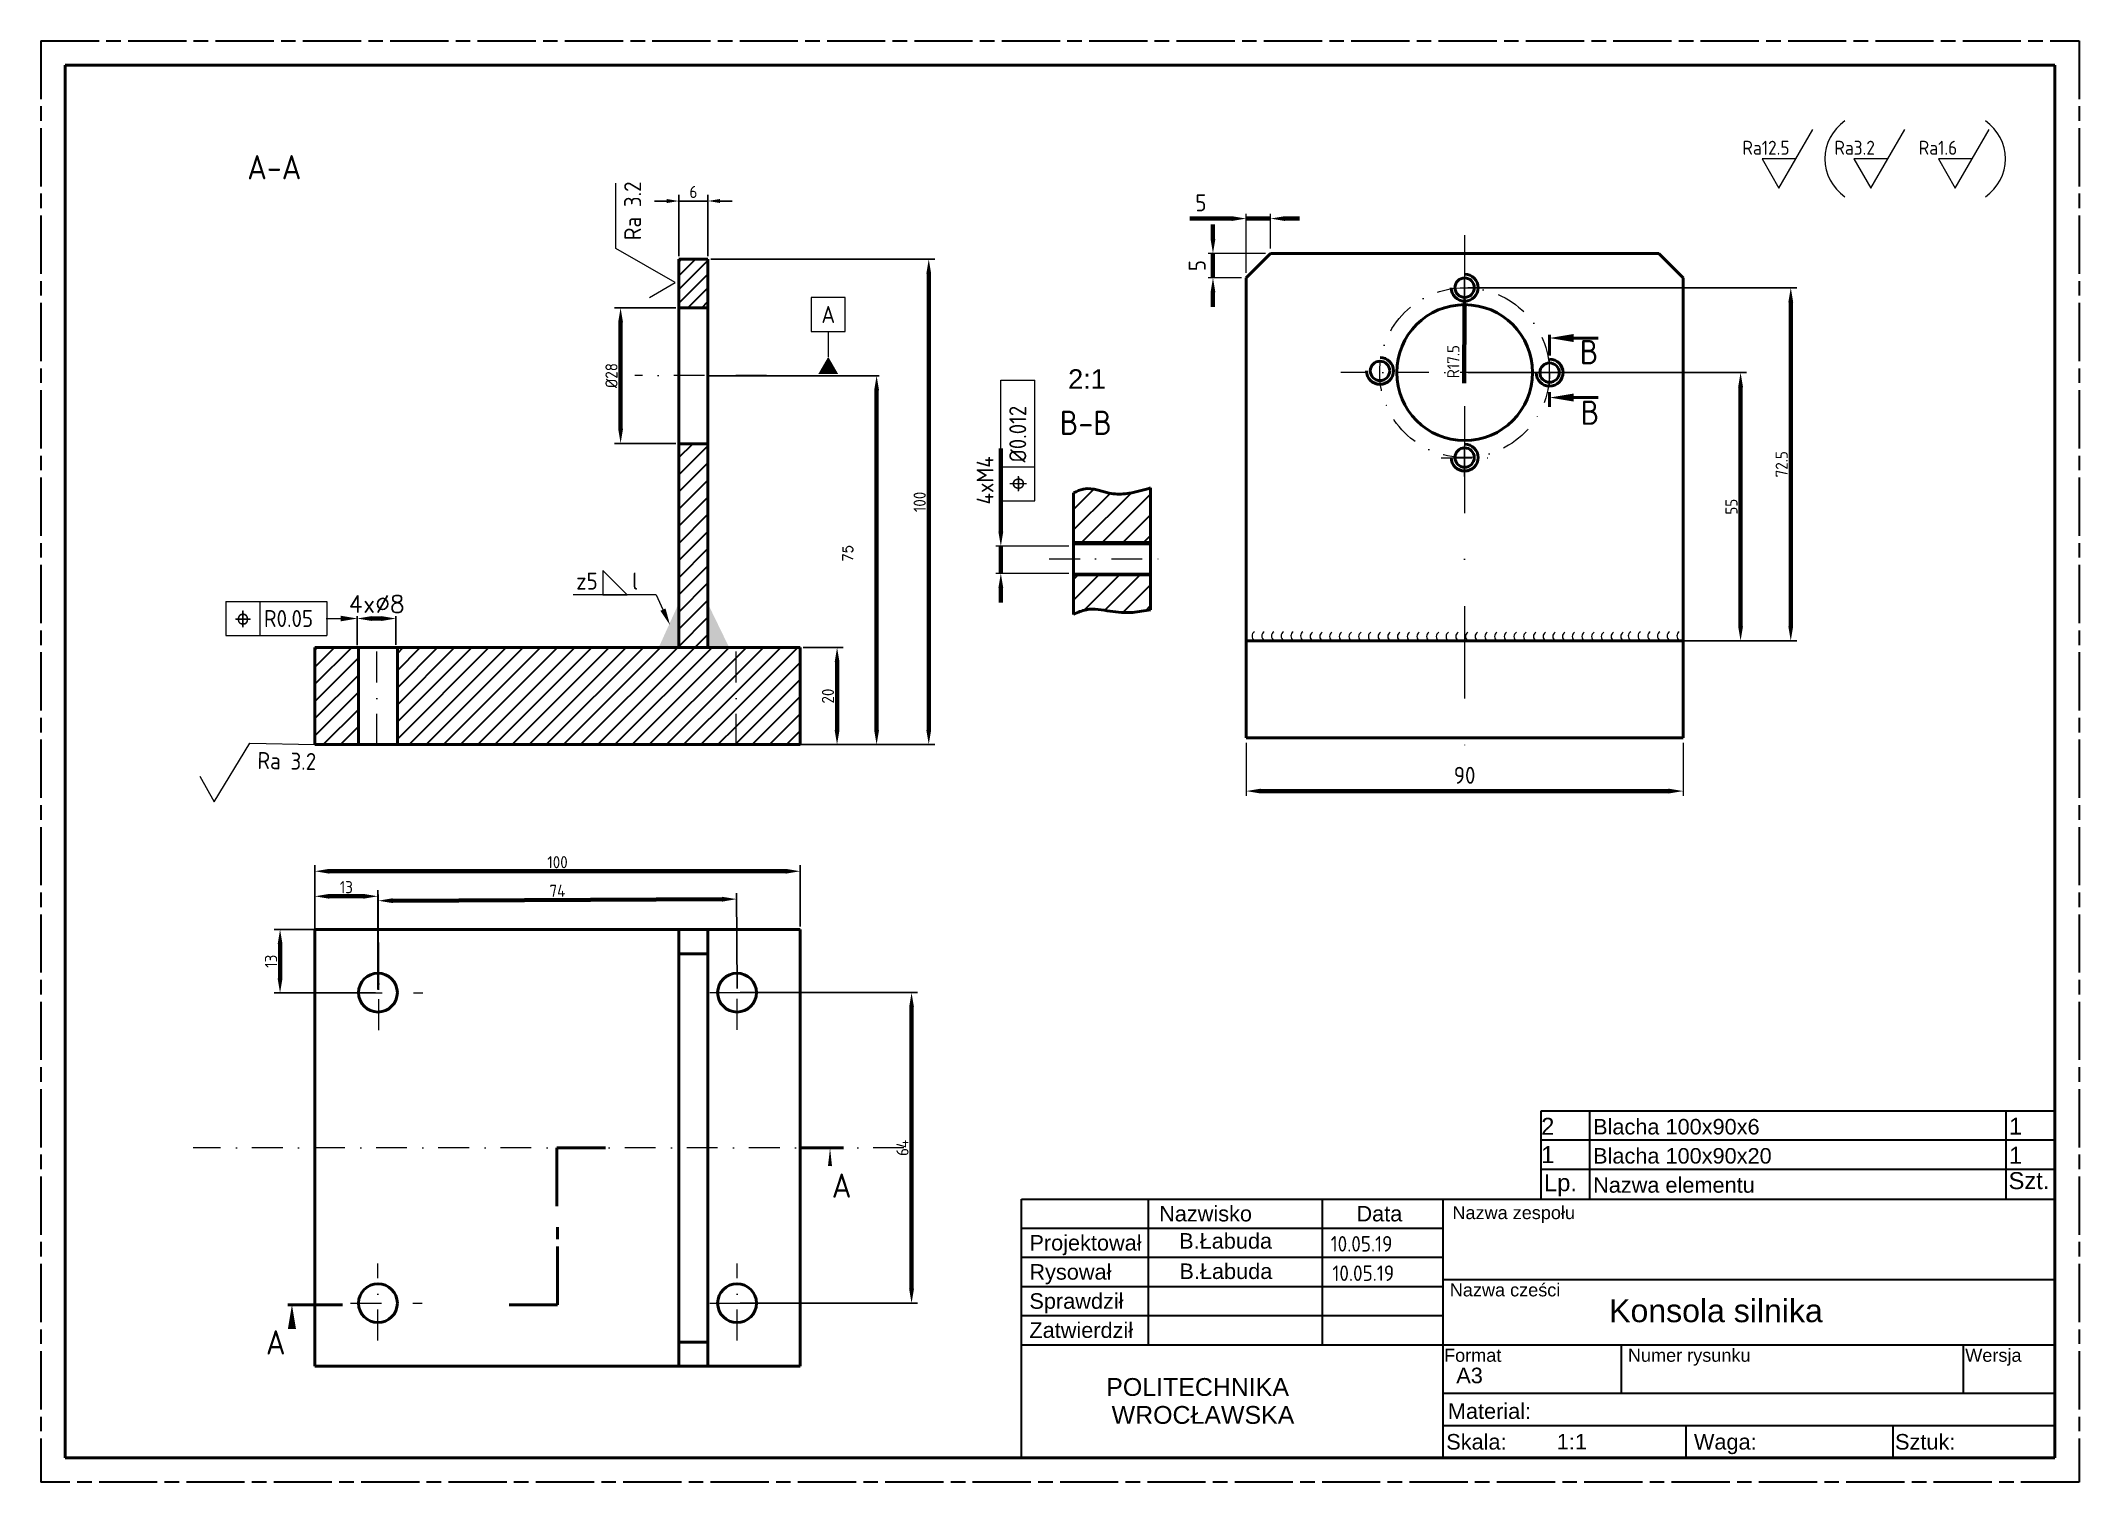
# Model space of a CAD drawing. Header units: millimetres. Extents: x 98 to 4367, y -12 to 2058.
# Drawn here: x 2653 to 3073, y 370.2 to 667.2 of the extents above; entities that cross this region are included whole.
import ezdxf
from ezdxf.enums import TextEntityAlignment as Align

# ---------------------------------------------------------------- set-up
doc = ezdxf.new("R2010")
doc.units = ezdxf.units.MM
for name, pattern in [('AM_ISO08W050', [18, 12, -1.5, 3, -1.5]), ('AUSGEZOGEN', [0]), ('KRESKAKROPKA2', [12.7, 6.35, -3.175, 0, -3.175])]:
    doc.linetypes.add(name, pattern=pattern)
doc.layers.get('0').update_dxf_attribs({"lineweight": 50})
doc.layers.get('Defpoints').update_dxf_attribs({"lineweight": 30})
for name, color, linetype, lineweight in [('AM_10', 7, 'AM_ISO08W050', 30), ('AM_5', 7, 'Continuous', 15), ('AM_8', 7, 'Continuous', 30), ('C', 7, 'Continuous', 30), ('Default', 7, 'Continuous', 30), ('L2STAR', 7, 'AUSGEZOGEN', 20), ('L5STAR', 7, 'AUSGEZOGEN', 50), ('oś', 7, 'KRESKAKROPKA2', 13)]:
    doc.layers.add(name, color=color, linetype=linetype, lineweight=lineweight)
doc.layers.add('niewidoczna', color=7, linetype='AM_ISO08W050', lineweight=30, plot=False)
doc.styles.add('ACISOGDT', font='amgdt.shx')
doc.styles.add('Annotative', font='arial.ttf')
doc.styles.add('opis', font='arial.ttf', dxfattribs={"height": 2.5})
doc.styles.add('SEACAD_arial_ttf', font='arial.ttf')
doc.styles.add('SEACAD_arial_ttfB', font='arial.ttf')
doc.styles.add('SIMPLEX8', font='SIMPLEX8.shx')
doc.styles.get("Standard").update_dxf_attribs({"font": 'geniso.shx'})
doc.dimstyles.new('AM_ISO$0', dxfattribs={"dimtxt": 3.5, "dimasz": 3.5, "dimexe": 1, "dimexo": 1, "dimgap": 1.5, "dimtad": 1, "dimdsep": 46, "dimtxsty": 'Standard', "dimcen": 0, "dimclrd": 256, "dimclre": 256, "dimclrt": 7, "dimadec": 0, "dimazin": 2, "dimtp": 0.1, "dimtm": 0.1, "dimtfac": 0.71, "dimtdec": 3, "dimtmove": 0, "dimatfit": 3, "dimfxl": 1, "dimlwd": -1, "dimlwe": -1, "dimarcsym": 1})
doc.dimstyles.new('ISO-25$0', dxfattribs={"dimtxt": 2.5, "dimasz": 2.5, "dimexe": 1.25, "dimexo": 0.625, "dimtad": 1, "dimtxsty": 'Standard', "dimcen": 2.5, "dimadec": 0, "dimazin": 0, "dimtfac": 1, "dimtmove": 0, "dimatfit": 3, "dimfxl": 1, "dimarcsym": 0})
doc.dimstyles.new('ISO-25$4', dxfattribs={"dimtxt": 2.5, "dimasz": 2.5, "dimexe": 1.25, "dimexo": 0.625, "dimtad": 1, "dimtxsty": 'Standard', "dimcen": 2.5, "dimadec": 0, "dimazin": 0, "dimtfac": 1, "dimtmove": 0, "dimatfit": 3, "dimfxl": 1, "dimarcsym": 0})
doc.dimstyles.new('STANDARD$0', dxfattribs={"dimtxt": 0.18, "dimasz": 0.18, "dimexe": 0.18, "dimexo": 0.0625, "dimgap": 0.09, "dimtad": 0, "dimtih": 1, "dimtoh": 1, "dimzin": 0, "dimdsep": 46, "dimtxsty": 'SIMPLEX8', "dimcen": 0.09, "dimadec": 0, "dimazin": 0, "dimtfac": 1, "dimtofl": 0, "dimtmove": 2, "dimatfit": 3, "dimfxl": 1, "dimtolj": 1, "dimtzin": 0, "dimarcsym": 0})
pattern_1 = [(45, (1388.9144, 3064.1748), (-1.767767, 1.767767), [])]

msp = doc.modelspace()

# ---------------------------------------------------------------- texts
at = {"lineweight": 30, "char_height": 2.8875, "attachment_point": 1}
for s, insert in [('Ra12.5', (3003.638, 646.563)), ('Ra3.2', (3022.59, 646.563)), ('Ra1.6', (3039.97, 646.563))]:
    msp.add_mtext_dynamic_manual_height_columns(s, width=10.77141, gutter_width=12.5, heights=[0], dxfattribs=dict(at, insert=insert))
at = {"char_height": 3.2004, "width": 23.60693, "attachment_point": 1, "style": 'SEACAD_arial_ttfB'}
for s, insert in [('B.Łabuda', (2887.575, 421.493)), ('B.Łabuda', (2887.623, 415.239)), ('1:1', (2965.38, 380.116))]:
    msp.add_mtext(s, dxfattribs=dict(at, insert=insert))
at = {"layer": 'AM_10', "color": 7, "lineweight": 50, "char_height": 5, "attachment_point": 5}
for s, insert in [('A-A', (2701.144, 641.11)), ('B', (2972.036, 603.011)), ('B', (2972.23, 590.537)), ('B-B', (2868.342, 588.448)), ('A', (2818.034, 431.282, 0)), ('A', (2701.436, 398.977))]:
    msp.add_mtext(s, dxfattribs=dict(at, insert=insert))
at = {"layer": 'AM_5', "color": 2, "insert": (2854.325, 580.282), "char_height": 3.5, "attachment_point": 4, "rotation": 90}
msp.add_mtext('%%C0.012', dxfattribs=at)
at = {"layer": 'AM_5', "color": 2, "insert": (2854.325, 575.907), "char_height": 3.5, "attachment_point": 5, "rotation": 90, "style": 'ACISOGDT'}
msp.add_mtext('j', dxfattribs=at)
at = {"layer": 'AM_5', "color": 2, "insert": (2694.673, 548.122), "char_height": 3.5, "attachment_point": 5, "style": 'ACISOGDT'}
msp.add_mtext('j', dxfattribs=at)
at = {"layer": 'AM_5', "color": 2, "insert": (2699.009, 548.122), "char_height": 3.5, "attachment_point": 4}
msp.add_mtext('R0.05', dxfattribs=at)
at = {"layer": 'AM_5', "attachment_point": 1}
for s, width, insert, char_height in [('{\\C0;10.05.19}', 35.79879, (2918.786, 420.886), 3.2004), ('{\\C0;10.05.19}', 35.79879, (2919.142, 414.834), 3.2004), ('{\\fArial|b0|i0|c238|p34;\\C0;Konsola silnika}', 69.20674, (2976.164, 407.865), 4.725)]:
    msp.add_mtext_dynamic_manual_height_columns(s, width=width, gutter_width=12.5, heights=[0], dxfattribs=dict(at, insert=insert, char_height=char_height))
at = {"layer": 'Default', "color": 7, "linetype": 'Continuous'}
for s, height, style, p in [('Nazwisko', 3.2004, 'SEACAD_arial_ttf', (2883.448, 427.105)), ('Data', 3.2004, 'SEACAD_arial_ttf', (2924.103, 427.105)), (' Nazwa zespołu', 2.667, 'SEACAD_arial_ttf', (2942.839, 427.045)), ('Projektował', 3.2004, 'SEACAD_arial_ttf', (2856.72, 421.104)), ('Rysował', 3.2004, 'SEACAD_arial_ttf', (2856.72, 415.103)), ('Sprawdził', 3.2004, 'SEACAD_arial_ttf', (2856.72, 409.103)), ('Nazwa cześci', 2.667, 'SEACAD_arial_ttf', (2943.337, 411.121)), ('Zatwierdził', 3.2004, 'SEACAD_arial_ttf', (2856.72, 403.102)), ('Format', 2.667, 'SEACAD_arial_ttf', (2942.155, 397.653)), ('Numer rysunku', 2.667, 'SEACAD_arial_ttf', (2980.033, 397.653)), ('Wersja', 2.667, 'SEACAD_arial_ttf', (3049.543, 397.653)), ('     POLITECHNIKA                      ', 3.675, 'SEACAD_arial_ttf', (2865.422, 391.627)), ('A3', 3.2004, 'SEACAD_arial_ttfB', (2944.676, 393.767)), ('Material:', 3.2004, 'SEACAD_arial_ttf', (2942.938, 386.423)), ('             WROCŁAWSKA', 3.675, 'SEACAD_arial_ttf', (2855.12, 385.874)), ('Skala:', 3.2004, 'SEACAD_arial_ttf', (2942.605, 380.099)), ('Waga:', 3.2004, 'SEACAD_arial_ttf', (2993.635, 380.099)), ('Sztuk:', 3.2004, 'SEACAD_arial_ttf', (3035.078, 380.099))]:
    msp.add_text(s, height=height, dxfattribs=dict(at, style=style)).set_placement(p, align=Align.TOP_LEFT)
at = {"layer": 'Default', "attachment_point": 1}
for s, insert, char_height, width, style in [('{\\H1.4x;2}', (2962.159, 445.25), 2.5, 8.72614, 'Annotative'), ('{\\H1.4x;1}', (3058.554, 445.276), 2.5, 8.72614, 'Annotative'), ('Blacha 100x90x6', (2972.869, 445.016), 3.2004, 65.74485, 'SEACAD_arial_ttfB'), ('{\\H1.4x;1}', (2962.159, 439.416), 2.5, 8.72614, 'Annotative'), ('Blacha 100x90x20', (2972.869, 439.016), 3.2004, 81.24003, 'SEACAD_arial_ttfB'), ('{\\H1.4x;1}', (3058.554, 439.276), 2.5, 8.72614, 'Annotative'), ('{\\H1.4x;Lp.}', (2962.745, 433.633), 2.5, 8.72614, 'Annotative'), ('Nazwa elementu', (2972.869, 433.016), 3.2004, 47.85977, 'SEACAD_arial_ttfB'), ('{\\H1.4x;Szt.}', (3058.462, 434.059), 2.5, 8.72614, 'Annotative')]:
    msp.add_mtext(s, dxfattribs=dict(at, insert=insert, char_height=char_height, width=width, style=style))
at = {"layer": 'oś', "insert": (2864.699, 599.477), "char_height": 4, "attachment_point": 1, "style": 'opis'}
msp.add_mtext_dynamic_manual_height_columns('2:1', width=8.97412, gutter_width=12.5, heights=[0], dxfattribs=at)

# ---------------------------------------------------------------- blocks, each defined once
blk = doc.blocks.new('*D890')
at = {"layer": 'AM_5', "linetype": 'ByBlock', "transparency": 16777216}
for p, q in [((2901.39, 522.53), (2901.39, 511.57)), ((2991.39, 522.53), (2991.39, 511.57))]:
    blk.add_line(p, q, dxfattribs=at)
at = {"layer": 'AM_5', "linetype": 'ByBlock', "lineweight": 140, "transparency": 16777216}
blk.add_line((2904.39, 512.57), (2988.39, 512.57), dxfattribs=at)
at = {"layer": 'AM_5', "transparency": 16777216}
for points in [[(2904.39, 513.07), (2904.39, 512.07), (2901.39, 512.57)], [(2988.39, 513.07), (2988.39, 512.07), (2991.39, 512.57)]]:
    blk.add_solid(points, dxfattribs=at)
at = {"layer": 'Defpoints', "color": 0, "transparency": 16777216}
for p in [(2901.39, 523.53), (2991.39, 523.53), (2991.39, 512.57)]:
    blk.add_point(p, dxfattribs=at)
at = {"layer": 'AM_5', "color": 7, "transparency": 16777216, "insert": (2946.39, 515.82), "char_height": 3.5, "attachment_point": 5}
blk.add_mtext('90', dxfattribs=at)
blk = doc.blocks.new('*D891')
at = {"layer": 'AM_5', "linetype": 'ByBlock', "lineweight": 140, "transparency": 16777216}
for p, q in [((2894.54, 626.34), (2894.54, 629.34)), ((2894.54, 623.34), (2894.54, 618.34)), ((2894.54, 615.34), (2894.54, 612.34))]:
    blk.add_line(p, q, dxfattribs=at)
at = {"layer": 'AM_5', "linetype": 'ByBlock', "transparency": 16777216}
for p, q in [((2905.39, 623.34), (2893.54, 623.34)), ((2900.39, 618.34), (2893.54, 618.34))]:
    blk.add_line(p, q, dxfattribs=at)
at = {"layer": 'AM_5', "transparency": 16777216}
for points in [[(2894.04, 626.34), (2895.04, 626.34), (2894.54, 623.34)], [(2894.04, 615.34), (2895.04, 615.34), (2894.54, 618.34)]]:
    blk.add_solid(points, dxfattribs=at)
at = {"layer": 'Defpoints', "color": 0, "transparency": 16777216}
for p in [(2906.39, 623.34), (2894.54, 618.34), (2901.39, 618.34)]:
    blk.add_point(p, dxfattribs=at)
at = {"layer": 'AM_5', "color": 7, "transparency": 16777216, "insert": (2891.29, 620.84), "char_height": 3.5, "attachment_point": 5, "rotation": 90}
blk.add_mtext('5', dxfattribs=at)
blk = doc.blocks.new('*D892')
at = {"layer": 'AM_5', "linetype": 'ByBlock', "lineweight": 140, "transparency": 16777216}
for p, q in [((2898.39, 630.53), (2889.79, 630.53)), ((2906.39, 630.53), (2901.39, 630.53)), ((2909.39, 630.53), (2912.39, 630.53))]:
    blk.add_line(p, q, dxfattribs=at)
at = {"layer": 'AM_5', "linetype": 'ByBlock', "transparency": 16777216}
for p, q in [((2901.39, 619.34), (2901.39, 631.53)), ((2906.39, 624.34), (2906.39, 631.53))]:
    blk.add_line(p, q, dxfattribs=at)
at = {"layer": 'AM_5', "transparency": 16777216}
for points in [[(2898.39, 631.03), (2898.39, 630.03), (2901.39, 630.53)], [(2909.39, 631.03), (2909.39, 630.03), (2906.39, 630.53)]]:
    blk.add_solid(points, dxfattribs=at)
at = {"layer": 'Defpoints', "color": 0, "transparency": 16777216}
for p in [(2906.39, 630.53), (2906.39, 623.34), (2901.39, 618.34)]:
    blk.add_point(p, dxfattribs=at)
at = {"layer": 'AM_5', "color": 7, "transparency": 16777216, "insert": (2892.06, 633.78), "char_height": 3.5, "attachment_point": 5}
blk.add_mtext('5', dxfattribs=at)
blk = doc.blocks.new('*D893')
at = {"layer": 'AM_5', "linetype": 'ByBlock', "lineweight": 140, "transparency": 16777216}
for p, q in [((2850.83, 566.01), (2850.83, 583.16)), ((2850.83, 557.42), (2850.83, 563.01)), ((2850.83, 554.42), (2850.83, 551.42))]:
    blk.add_line(p, q, dxfattribs=at)
at = {"layer": 'AM_5', "linetype": 'ByBlock', "transparency": 16777216}
for p, q in [((2864.83, 563.01), (2849.83, 563.01)), ((2864.83, 557.42), (2849.83, 557.42))]:
    blk.add_line(p, q, dxfattribs=at)
at = {"layer": 'AM_5', "transparency": 16777216}
for points in [[(2850.33, 566.01), (2851.33, 566.01), (2850.83, 563.01)], [(2850.33, 554.42), (2851.33, 554.42), (2850.83, 557.42)]]:
    blk.add_solid(points, dxfattribs=at)
at = {"layer": 'Defpoints', "color": 0, "transparency": 16777216}
for p in [(2850.83, 563.01), (2865.83, 563.01), (2865.83, 557.42)]:
    blk.add_point(p, dxfattribs=at)
at = {"layer": 'AM_5', "color": 7, "transparency": 16777216, "insert": (2847.58, 576.59), "char_height": 3.5, "attachment_point": 5, "rotation": 90}
blk.add_mtext('4xM4', dxfattribs=at)
blk = doc.blocks.new('*D894')
at = {"layer": 'AM_5', "color": 0, "lineweight": 140, "transparency": 16777216}
blk.add_line((2946.28, 596.61), (2946.37, 612.46), dxfattribs=at)
at = {"layer": 'AM_5', "color": 0, "transparency": 16777216}
blk.add_solid([(2945.87, 612.46), (2946.87, 612.46), (2946.39, 615.46)], dxfattribs=at)
at = {"layer": 'Defpoints', "color": 0, "transparency": 16777216}
for p in [(2946.39, 615.46), (2946.32, 602.34)]:
    blk.add_point(p, dxfattribs=at)
at = {"layer": 'AM_5', "color": 0, "lineweight": 15, "transparency": 16777216, "insert": (2944.06, 601.05), "char_height": 2.5, "attachment_point": 5, "rotation": 89.6687}
blk.add_mtext('R17.5', dxfattribs=at)
blk = doc.blocks.new('*D905')
at = {"layer": 'AM_5', "color": 0, "lineweight": -2, "transparency": 16777216}
for p, q in [((2709.49, 471.68), (2709.49, 492.14)), ((2722.49, 471.67), (2722.5, 492.14))]:
    blk.add_line(p, q, dxfattribs=at)
at = {"layer": 'AM_5', "color": 0, "lineweight": 140, "transparency": 16777216}
blk.add_line((2719.5, 490.89), (2712.49, 490.89), dxfattribs=at)
at = {"layer": 'AM_5', "color": 0, "transparency": 16777216}
for points in [[(2712.49, 491.39), (2712.49, 490.39), (2709.49, 490.89)], [(2719.5, 491.39), (2719.5, 490.39), (2722.5, 490.89)]]:
    blk.add_solid(points, dxfattribs=at)
at = {"layer": 'Defpoints', "color": 0, "transparency": 16777216}
for p in [(2709.49, 490.89), (2709.49, 471.05), (2722.49, 471.05)]:
    blk.add_point(p, dxfattribs=at)
at = {"layer": 'AM_5', "color": 0, "transparency": 16777216, "insert": (2715.99, 492.77), "char_height": 2.5, "attachment_point": 5, "rotation": 359.9808}
blk.add_mtext('13', dxfattribs=at)
blk = doc.blocks.new('*D906')
at = {"layer": 'AM_5', "color": 0, "lineweight": -2, "transparency": 16777216}
for p, q in [((2722.02, 484.05), (2701.08, 484.05)), ((2722.02, 470.97), (2701.08, 470.97))]:
    blk.add_line(p, q, dxfattribs=at)
at = {"layer": 'AM_5', "color": 0, "lineweight": 140, "transparency": 16777216}
blk.add_line((2702.33, 473.97), (2702.33, 481.05), dxfattribs=at)
at = {"layer": 'AM_5', "color": 0, "transparency": 16777216}
for points in [[(2701.83, 481.05), (2702.83, 481.05), (2702.33, 484.05)], [(2701.83, 473.97), (2702.83, 473.97), (2702.33, 470.97)]]:
    blk.add_solid(points, dxfattribs=at)
at = {"layer": 'Defpoints', "color": 0, "transparency": 16777216}
for p in [(2702.33, 484.05), (2722.64, 484.05), (2722.64, 470.97)]:
    blk.add_point(p, dxfattribs=at)
at = {"layer": 'AM_5', "color": 0, "transparency": 16777216, "insert": (2700.46, 477.51), "char_height": 2.5, "attachment_point": 5, "rotation": 90}
blk.add_mtext('13', dxfattribs=at)
blk = doc.blocks.new('*D907')
at = {"layer": 'AM_5', "color": 0, "lineweight": -2, "transparency": 16777216}
for p, q in [((2709.49, 484.67), (2709.49, 497.3)), ((2809.49, 484.67), (2809.49, 497.3))]:
    blk.add_line(p, q, dxfattribs=at)
at = {"layer": 'AM_5', "color": 0, "lineweight": 140, "transparency": 16777216}
blk.add_line((2712.49, 496.05), (2806.49, 496.05), dxfattribs=at)
at = {"layer": 'AM_5', "color": 0, "transparency": 16777216}
for points in [[(2712.49, 496.55), (2712.49, 495.55), (2709.49, 496.05)], [(2806.49, 496.55), (2806.49, 495.55), (2809.49, 496.05)]]:
    blk.add_solid(points, dxfattribs=at)
at = {"layer": 'Defpoints', "color": 0, "transparency": 16777216}
for p in [(2809.49, 496.05), (2709.49, 484.05), (2809.49, 484.05)]:
    blk.add_point(p, dxfattribs=at)
at = {"layer": 'AM_5', "color": 0, "transparency": 16777216, "insert": (2759.49, 497.92), "char_height": 2.5, "attachment_point": 5}
blk.add_mtext('100', dxfattribs=at)
blk = doc.blocks.new('*D908')
at = {"layer": 'AM_5', "color": 0, "lineweight": -2, "transparency": 16777216}
for p, q in [((2796.49, 471.92), (2796.4, 491.56)), ((2722.64, 471.59), (2722.55, 491.23))]:
    blk.add_line(p, q, dxfattribs=at)
at = {"layer": 'AM_5', "color": 0, "lineweight": 140, "transparency": 16777216}
blk.add_line((2725.56, 489.99), (2793.4, 490.29), dxfattribs=at)
at = {"layer": 'AM_5', "color": 0, "transparency": 16777216}
for points in [[(2725.56, 490.49), (2725.56, 489.49), (2722.56, 489.98)], [(2793.4, 490.79), (2793.41, 489.79), (2796.4, 490.31)]]:
    blk.add_solid(points, dxfattribs=at)
at = {"layer": 'Defpoints', "color": 0, "transparency": 16777216}
for p in [(2796.4, 490.31), (2722.64, 470.97), (2796.49, 471.3)]:
    blk.add_point(p, dxfattribs=at)
at = {"layer": 'AM_5', "color": 0, "transparency": 16777216, "insert": (2759.47, 492.02), "char_height": 2.5, "attachment_point": 5, "rotation": 0.2571}
blk.add_mtext('74', dxfattribs=at)
blk = doc.blocks.new('*D909')
at = {"layer": 'AM_5', "color": 0, "lineweight": -2, "transparency": 16777216}
for p, q in [((2797.11, 471.05), (2833.69, 471.05)), ((2797.11, 407.05), (2833.69, 407.05))]:
    blk.add_line(p, q, dxfattribs=at)
at = {"layer": 'AM_5', "color": 0, "lineweight": 140, "transparency": 16777216}
blk.add_line((2832.44, 468.05), (2832.44, 410.05), dxfattribs=at)
at = {"layer": 'AM_5', "color": 0, "transparency": 16777216}
for points in [[(2831.94, 468.05), (2832.94, 468.05), (2832.44, 471.05)], [(2831.94, 410.05), (2832.94, 410.05), (2832.44, 407.05)]]:
    blk.add_solid(points, dxfattribs=at)
at = {"layer": 'Defpoints', "color": 0, "transparency": 16777216}
for p in [(2796.49, 471.05), (2796.49, 407.05), (2832.44, 407.05)]:
    blk.add_point(p, dxfattribs=at)
at = {"layer": 'AM_5', "color": 0, "transparency": 16777216, "insert": (2830.57, 439.05), "char_height": 2.5, "attachment_point": 5, "rotation": 90}
blk.add_mtext('64', dxfattribs=at)
blk = doc.blocks.new('*D910')
at = {"layer": 'AM_5', "color": 0, "lineweight": -2, "transparency": 16777216}
for p, q in [((2947.02, 598.79), (3004.5, 598.79)), ((2947.02, 543.53), (3004.5, 543.53))]:
    blk.add_line(p, q, dxfattribs=at)
at = {"layer": 'AM_5', "color": 0, "lineweight": 140, "transparency": 16777216}
blk.add_line((3003.25, 546.53), (3003.25, 595.79), dxfattribs=at)
at = {"layer": 'AM_5', "color": 0, "transparency": 16777216}
for points in [[(3002.75, 595.79), (3003.75, 595.79), (3003.25, 598.79)], [(3002.75, 546.53), (3003.75, 546.53), (3003.25, 543.53)]]:
    blk.add_solid(points, dxfattribs=at)
at = {"layer": 'Defpoints', "color": 0, "transparency": 16777216}
for p in [(2946.39, 598.79), (3003.25, 598.79), (2946.39, 543.53)]:
    blk.add_point(p, dxfattribs=at)
at = {"layer": 'AM_5', "color": 0, "transparency": 16777216, "insert": (3001.38, 571.16), "char_height": 2.5, "attachment_point": 5, "rotation": 90}
blk.add_mtext('55', dxfattribs=at)
blk = doc.blocks.new('*D911')
at = {"layer": 'AM_5', "color": 0, "lineweight": -2, "transparency": 16777216}
for p, q in [((2947.02, 616.29), (3014.84, 616.29)), ((2947.02, 543.53), (3014.84, 543.53))]:
    blk.add_line(p, q, dxfattribs=at)
at = {"layer": 'AM_5', "color": 0, "lineweight": 140, "transparency": 16777216}
blk.add_line((3013.59, 546.53), (3013.59, 613.29), dxfattribs=at)
at = {"layer": 'AM_5', "color": 0, "transparency": 16777216}
for points in [[(3013.09, 613.29), (3014.09, 613.29), (3013.59, 616.29)], [(3013.09, 546.53), (3014.09, 546.53), (3013.59, 543.53)]]:
    blk.add_solid(points, dxfattribs=at)
at = {"layer": 'Defpoints', "color": 0, "transparency": 16777216}
for p in [(2946.39, 616.29), (3013.59, 616.29), (2946.39, 543.53)]:
    blk.add_point(p, dxfattribs=at)
at = {"layer": 'AM_5', "color": 0, "transparency": 16777216, "insert": (3011.71, 579.91), "char_height": 2.5, "attachment_point": 5, "rotation": 90}
blk.add_mtext('72.5', dxfattribs=at)
blk = doc.blocks.new('*S886')
at = {"layer": 'AM_5', "color": 2}
for p, q in [((1458.37, 1794.67), (1451.05, 1782.57)), ((1461.3, 1789.36), (1458.37, 1794.67)), ((1451.05, 1782.57), (1437.62, 1782.85))]:
    blk.add_line(p, q, dxfattribs=at)
at = {"layer": 'AM_5', "color": 2, "insert": (1449.48, 1787.85), "char_height": 3.5, "attachment_point": 7, "rotation": 178.8211}
blk.add_mtext('Ra 3.2', dxfattribs=at)
blk = doc.blocks.new('*D898')
at = {"layer": 'AM_5', "color": 2, "lineweight": -2, "transparency": 16777216}
for p, q in [((2790.59, 598.15), (2825.74, 598.15)), ((2809.59, 522.15), (2825.74, 522.15))]:
    blk.add_line(p, q, dxfattribs=at)
at = {"layer": 'AM_5', "color": 2, "lineweight": 140, "transparency": 16777216}
blk.add_line((2825.24, 595.15), (2825.24, 525.15), dxfattribs=at)
at = {"layer": 'AM_5', "color": 2, "transparency": 16777216}
for points in [[(2824.74, 595.15), (2825.74, 595.15), (2825.24, 598.15)], [(2824.74, 525.15), (2825.74, 525.15), (2825.24, 522.15)]]:
    blk.add_solid(points, dxfattribs=at)
at = {"layer": 'Defpoints', "color": 0, "transparency": 16777216}
for p in [(2790.49, 598.15), (2809.49, 522.15), (2825.24, 522.15)]:
    blk.add_point(p, dxfattribs=at)
at = {"layer": 'AM_5', "color": 0, "transparency": 16777216, "insert": (2819.31, 561.55), "char_height": 2, "attachment_point": 5, "rotation": 90, "style": 'SIMPLEX8'}
blk.add_mtext('\\A1;75', dxfattribs=at)
blk = doc.blocks.new('*D899')
at = {"layer": 'AM_5', "color": 2, "lineweight": -2, "transparency": 16777216}
for p, q in [((2718.2, 542.66), (2718.2, 548.62)), ((2726.2, 542.68), (2726.2, 548.62))]:
    blk.add_line(p, q, dxfattribs=at)
at = {"layer": 'AM_5', "color": 2, "lineweight": 140, "transparency": 16777216}
blk.add_line((2721.2, 548.12), (2723.2, 548.12), dxfattribs=at)
at = {"layer": 'AM_5', "color": 2, "transparency": 16777216}
for points in [[(2721.2, 548.62), (2721.2, 547.62), (2718.2, 548.12)], [(2723.2, 548.62), (2723.2, 547.62), (2726.2, 548.12)]]:
    blk.add_solid(points, dxfattribs=at)
at = {"layer": 'Defpoints', "color": 0, "transparency": 16777216}
for p in [(2726.2, 548.12), (2718.2, 542.56), (2726.2, 542.58)]:
    blk.add_point(p, dxfattribs=at)
at = {"layer": 'AM_5', "color": 0, "transparency": 16777216, "insert": (2722.2, 551.12), "char_height": 3.5, "attachment_point": 5, "style": 'SIMPLEX8'}
blk.add_mtext('\\A1;4x%%C8', dxfattribs=at)
blk = doc.blocks.new('*D912')
at = {"layer": 'AM_5', "color": 0, "lineweight": -2, "transparency": 16777216}
for p, q in [((2810.11, 542.15), (2818.34, 542.15)), ((2810.11, 522.15), (2818.34, 522.15))]:
    blk.add_line(p, q, dxfattribs=at)
at = {"layer": 'AM_5', "color": 0, "lineweight": 140, "transparency": 16777216}
blk.add_line((2817.09, 525.15), (2817.09, 539.15), dxfattribs=at)
at = {"layer": 'AM_5', "color": 0, "transparency": 16777216}
for points in [[(2816.59, 539.15), (2817.59, 539.15), (2817.09, 542.15)], [(2816.59, 525.15), (2817.59, 525.15), (2817.09, 522.15)]]:
    blk.add_solid(points, dxfattribs=at)
at = {"layer": 'Defpoints', "color": 0, "transparency": 16777216}
for p in [(2809.49, 542.15), (2817.09, 542.15), (2809.49, 522.15)]:
    blk.add_point(p, dxfattribs=at)
at = {"layer": 'AM_5', "color": 0, "transparency": 16777216, "insert": (2815.21, 532.15), "char_height": 2.5, "attachment_point": 5, "rotation": 90}
blk.add_mtext('20', dxfattribs=at)
blk = doc.blocks.new('*S887')
at = {"layer": 'AM_5', "color": 2}
for p, q in [((1503.31, 1913.33), (1503.31, 1926.77)), ((1515.56, 1906.26), (1503.31, 1913.33)), ((1510.31, 1903.22), (1515.56, 1906.26))]:
    blk.add_line(p, q, dxfattribs=at)
at = {"layer": 'AM_5', "color": 2, "insert": (1508.56, 1915.01), "char_height": 3.5, "attachment_point": 7, "rotation": 90}
blk.add_mtext('Ra 3.2', dxfattribs=at)
blk = doc.blocks.new('*S888')
at = {"layer": 'AM_5', "color": 2}
for p, q in [((1574.18, 1889.13), (1567.18, 1889.13)), ((1567.18, 1889.13), (1567.18, 1882.13)), ((1574.18, 1882.13), (1574.18, 1889.13)), ((1567.18, 1882.13), (1574.18, 1882.13))]:
    blk.add_line(p, q, dxfattribs=at)
at = {"layer": 'AM_5'}
for p, q in [((1570.68, 1882.13), (1570.68, 1881.99)), ((1570.68, 1881.99), (1570.68, 1876.9))]:
    blk.add_line(p, q, dxfattribs=at)
at = {"layer": 'AM_5', "linetype": 'Continuous'}
blk.add_trace([(1568.65, 1873.4), (1570.68, 1876.9), (1572.7, 1873.4)], dxfattribs=at)
at = {"layer": 'AM_5', "color": 2, "insert": (1570.68, 1885.63), "char_height": 3.5, "attachment_point": 5}
blk.add_mtext('A', dxfattribs=at)
blk = doc.blocks.new('*D913')
at = {"layer": 'AM_5', "color": 0, "lineweight": -2, "transparency": 16777216}
for p, q in [((2791.11, 622.15), (2837.23, 622.15)), ((2791.11, 522.15), (2837.23, 522.15))]:
    blk.add_line(p, q, dxfattribs=at)
at = {"layer": 'AM_5', "color": 0, "lineweight": 140, "transparency": 16777216}
blk.add_line((2835.98, 619.15), (2835.98, 525.15), dxfattribs=at)
at = {"layer": 'AM_5', "color": 0, "transparency": 16777216}
for points in [[(2835.48, 619.15), (2836.48, 619.15), (2835.98, 622.15)], [(2835.48, 525.15), (2836.48, 525.15), (2835.98, 522.15)]]:
    blk.add_solid(points, dxfattribs=at)
at = {"layer": 'Defpoints', "color": 0, "transparency": 16777216}
for p in [(2790.49, 622.15), (2790.49, 522.15), (2835.98, 522.15)]:
    blk.add_point(p, dxfattribs=at)
at = {"layer": 'AM_5', "color": 0, "transparency": 16777216, "insert": (2834.11, 572.15), "char_height": 2.5, "attachment_point": 5, "rotation": 90}
blk.add_mtext('100', dxfattribs=at)
blk = doc.blocks.new('*D914')
at = {"layer": 'AM_5', "color": 0, "lineweight": -2, "transparency": 16777216}
for p, q in [((2783.86, 612.15), (2771.24, 612.15)), ((2783.86, 584.22), (2771.24, 584.22))]:
    blk.add_line(p, q, dxfattribs=at)
at = {"layer": 'AM_5', "color": 0, "lineweight": 140, "transparency": 16777216}
blk.add_line((2772.49, 587.22), (2772.49, 609.15), dxfattribs=at)
at = {"layer": 'AM_5', "color": 0, "transparency": 16777216}
for points in [[(2771.99, 609.15), (2772.99, 609.15), (2772.49, 612.15)], [(2771.99, 587.22), (2772.99, 587.22), (2772.49, 584.22)]]:
    blk.add_solid(points, dxfattribs=at)
at = {"layer": 'Defpoints', "color": 0, "transparency": 16777216}
for p in [(2772.49, 612.15), (2784.49, 612.15, 0), (2784.49, 584.22)]:
    blk.add_point(p, dxfattribs=at)
at = {"layer": 'AM_5', "color": 0, "transparency": 16777216, "insert": (2770.61, 598.18), "char_height": 2.5, "attachment_point": 5, "rotation": 90}
blk.add_mtext('%%C28', dxfattribs=at)
blk = doc.blocks.new('*S889')
at = {"layer": 'AM_5', "color": 2}
for p, q in [((1502.14, 1824.32), (1497.14, 1829.32)), ((1497.14, 1829.32), (1497.14, 1824.32)), ((1497.14, 1824.32), (1502.14, 1824.32))]:
    blk.add_line(p, q, dxfattribs=at)
at = {"layer": 'AM_5'}
for q in [(1491.04, 1824.32), (1509.54, 1821.24)]:
    blk.add_line((1508.14, 1824.32), q, dxfattribs=at)
at = {"layer": 'AM_5', "linetype": 'Continuous'}
blk.add_trace([(1509.01, 1821), (1510.07, 1821.48), (1510.99, 1818.06)], dxfattribs=at)
at = {"layer": 'AM_5', "color": 2, "char_height": 3.5}
for s, insert, attachment_point in [('z5', (1496.09, 1825.37), 9), ('l', (1503.19, 1825.37), 7)]:
    blk.add_mtext(s, dxfattribs=dict(at, insert=insert, attachment_point=attachment_point))
blk = doc.blocks.new('*D915')
at = {"layer": 'AM_5', "color": 0, "lineweight": -2, "transparency": 16777216}
for p, q in [((2784.49, 622.77), (2784.49, 635.4)), ((2790.49, 622.77), (2790.49, 635.4)), ((2781.99, 634.15), (2779.49, 634.15)), ((2784.49, 634.15), (2790.49, 634.15)), ((2792.99, 634.15), (2795.49, 634.15))]:
    blk.add_line(p, q, dxfattribs=at)
at = {"layer": 'AM_5', "color": 0, "transparency": 16777216}
for points in [[(2781.99, 634.56), (2781.99, 633.73), (2784.49, 634.15)], [(2792.99, 634.56), (2792.99, 633.73), (2790.49, 634.15)]]:
    blk.add_solid(points, dxfattribs=at)
at = {"layer": 'Defpoints', "color": 0, "transparency": 16777216}
for p in [(2790.49, 634.15), (2784.49, 622.15), (2790.49, 622.15)]:
    blk.add_point(p, dxfattribs=at)
at = {"layer": 'AM_5', "color": 0, "transparency": 16777216, "insert": (2787.49, 636.02), "char_height": 2.5, "attachment_point": 5}
blk.add_mtext('6', dxfattribs=at)

# ---------------------------------------------------------------- dimensions: what is measured, and where the dimension line sits
at = {"layer": 'AM_5'}
for p1, p2, distance, override, picture, middle in [((2784.49, 622.146, 0), (2790.49, 622.146, 0), 12, {"dimpost": ''}, '*D915', (2787.49, 636.021, 0)), ((2790.49, 622.146, 0), (2790.49, 522.146, 0), 45.492, {"dimasz": 3, "dimpost": '', "dimlwd": 140}, '*D913', (2834.106, 572.146, 0)), ((2809.49, 522.146, 0), (2809.49, 542.146, 0), -7.596, {"dimasz": 3, "dimpost": '', "dimlwd": 140}, '*D912', (2815.21, 532.146, 0)), ((2709.49, 484.049, 0), (2809.49, 484.049, 0), 12, {"dimasz": 3, "dimpost": '', "dimlwd": 140}, '*D907', (2759.49, 497.924, 0)), ((2722.4896, 471.0491, 0), (2709.4852, 471.0535, 0), -19.8396, {"dimasz": 3, "dimpost": '', "dimlwd": 140}, '*D905', (2715.9947, 492.7659, 0)), ((2796.49, 471.049, 0), (2796.49, 407.049, 0), 35.954, {"dimasz": 3, "dimpost": '', "dimlwd": 140}, '*D909', (2830.569, 439.049, 0))]:
    dim = msp.add_aligned_dim(p1=p1, p2=p2, distance=distance, dimstyle='ISO-25$0', override=override, dxfattribs=at)
    dim.commit()
    dim.dimension.update_dxf_attribs({"geometry": picture, "text_midpoint": middle})
dim = msp.add_linear_dim(base=(2906.391, 630.529), p1=(2901.391, 618.345), p2=(2906.391, 623.345), dimstyle='AM_ISO$0', override={"dimasz": 3, "dimlwd": 140}, dxfattribs=at)
dim.commit()
dim.dimension.update_dxf_attribs({"geometry": '*D892', "text_midpoint": (2892.062, 630.529), "dimtype": 160})
dim = msp.add_linear_dim(base=(2894.536, 618.345), p1=(2906.391, 623.345), p2=(2901.391, 618.345), angle=90, dimstyle='AM_ISO$0', override={"dimasz": 3, "dimlwd": 140}, dxfattribs=at)
dim.commit()
dim.dimension.update_dxf_attribs({"geometry": '*D891', "text_midpoint": (2894.536, 620.845), "dimtype": 160})
at = {"layer": 'AM_5', "lineweight": 15}
dim = msp.add_radius_dim(center=(2946.316, 602.345), mpoint=(2946.392, 615.46), text='R17.5', dimstyle='ISO-25$4', override={"dimasz": 3, "dimgap": 1, "dimcen": 5, "dimlwd": 140}, dxfattribs=at)
dim.commit()
dim.dimension.update_dxf_attribs({"geometry": '*D894', "text_midpoint": (2946.308, 601.033), "dimtype": 164})
at = {"layer": 'AM_5'}
for p1, p2, distance, text, picture, middle in [((2946.391, 543.532), (2946.391, 616.294), -67.196, '72.5', '*D911', (3011.712, 579.913)), ((2784.49, 584.217), (2784.49, 612.146, 0), 12, '%%C28', '*D914', (2770.614, 598.182)), ((2946.391, 543.532), (2946.391, 598.794), -56.862, '55', '*D910', (3001.378, 571.163)), ((2722.644, 470.968, 0), (2796.49, 471.3, 0), 19.007, '74', '*D908', (2759.473, 492.016, 0)), ((2722.644, 470.968, 0), (2722.644, 484.049, 0), 20.309, '13', '*D906', (2700.46, 477.509, 0))]:
    dim = msp.add_aligned_dim(p1=p1, p2=p2, distance=distance, text=text, dimstyle='ISO-25$0', override={"dimasz": 3, "dimpost": '', "dimlwd": 140}, dxfattribs=at)
    dim.commit()
    dim.dimension.update_dxf_attribs({"geometry": picture, "text_midpoint": middle})
for base, p1, p2, text, dimstyle, override, picture, middle in [((2825.242, 522.146, 0), (2790.49, 598.146, 0), (2809.49, 522.146, 0), '75', 'STANDARD$0', {"dimtxt": 2, "dimasz": 3, "dimexe": 0.5, "dimexo": 0.1, "dimtad": 1, "dimtih": 0, "dimtoh": 0, "dimcen": 1.5, "dimclrd": 2, "dimclre": 2, "dimlwd": 140}, '*D898', (2819.306, 561.553, 0)), ((2850.825, 563.012), (2865.832, 557.415), (2865.832, 563.012), '4xM4', 'AM_ISO$0', {"dimasz": 3, "dimlwd": 140}, '*D893', (2850.825, 576.587))]:
    dim = msp.add_linear_dim(base=base, p1=p1, p2=p2, angle=90, text=text, dimstyle=dimstyle, override=override, dxfattribs=at)
    dim.commit()
    dim.dimension.update_dxf_attribs({"geometry": picture, "text_midpoint": middle, "dimtype": 160})
dim = msp.add_linear_dim(base=(2726.2, 548.122), p1=(2718.2, 542.558), p2=(2726.2, 542.575), text='4x%%C8', dimstyle='STANDARD$0', override={"dimtxt": 3.5, "dimasz": 3, "dimexe": 0.5, "dimexo": 0.1, "dimtad": 1, "dimtih": 0, "dimtoh": 0, "dimpost": '', "dimcen": 1.5, "dimclrd": 2, "dimclre": 2, "dimlwd": 140}, dxfattribs=at)
dim.commit()
dim.dimension.update_dxf_attribs({"geometry": '*D899', "text_midpoint": (2722.2, 551.122)})
dim = msp.add_linear_dim(base=(2991.391, 512.573), p1=(2901.391, 523.532), p2=(2991.391, 523.532), dimstyle='AM_ISO$0', override={"dimasz": 3, "dimlwd": 140}, dxfattribs=at)
dim.commit()
dim.dimension.update_dxf_attribs({"geometry": '*D890', "text_midpoint": (2946.391, 515.823)})

# ---------------------------------------------------------------- hatches: boundary and pattern name
h = msp.add_hatch(color=256)
h.paths.add_polyline_path([(2784.49, 551.311), (2780.345, 542.146), (2784.49, 542.146)])
h.paths.add_polyline_path([(2790.49, 551.151), (2790.49, 542.146), (2794.864, 542.146)])
at = {"layer": 'AM_8'}
h = msp.add_hatch(dxfattribs=at)
h.set_pattern_fill('_U', color=256, scale=2, angle=45, style=0, pattern_type=0)
h.set_pattern_definition([(45, (1388.9144, 3064.1748), (-1.4142136, 1.4142136), [])])
h.paths.add_polyline_path([(2784.49, 622.146), (2784.49, 612.146), (2790.49, 612.146), (2790.49, 622.146)])
h = msp.add_hatch(dxfattribs=at)
h.set_pattern_fill('_U', color=256, scale=2.5, angle=45, style=0, pattern_type=0)
h.set_pattern_definition(pattern_1)
h.paths.add_polyline_path([(2784.49, 584.146), (2784.49, 542.146), (2790.49, 542.146), (2790.49, 584.146)])
h = msp.add_hatch(dxfattribs=at)
h.set_pattern_fill('_U', color=256, scale=2.5, angle=45, style=0, pattern_type=0)
h.set_pattern_definition(pattern_1)
h.paths.add_polyline_path([(2709.502, 542.146), (2709.502, 522.146), (2718.49, 522.146), (2718.49, 542.146)])
h = msp.add_hatch(dxfattribs=at)
h.set_pattern_fill('_U', color=256, scale=2.5, angle=45, style=0, pattern_type=0)
h.set_pattern_definition(pattern_1)
h.paths.add_polyline_path([(2796.279, 542.146), (2726.49, 542.146), (2726.49, 522.146), (2796.279, 522.146)])
h = msp.add_hatch(dxfattribs=at)
h.set_pattern_fill('_U', color=256, scale=2.5, angle=45, style=0, pattern_type=0)
h.set_pattern_definition(pattern_1)
h.paths.add_polyline_path([(2796.279, 542.146), (2796.279, 522.146), (2809.49, 522.146), (2809.49, 542.146)])

# ---------------------------------------------------------------- linework, layer by layer
for p, q in [((2658.024, 375.165), (2658.024, 662.165)), ((2658.024, 662.165), (3068.024, 662.165)), ((2658.024, 662.165), (3068.024, 662.165)), ((3068.024, 662.165), (3068.024, 375.165)), ((2784.49, 542.146, 0), (2784.49, 622.146, 0)), ((2790.49, 622.146, 0), (2784.49, 622.146, 0)), ((2784.49, 622.146, 0), (2784.49, 598.146, 0)), ((2790.49, 542.146, 0), (2790.49, 622.146, 0)), ((2790.49, 622.146, 0), (2790.49, 612.146, 0)), ((2901.391, 618.345), (2906.391, 623.345)), ((2906.391, 623.345), (2986.391, 623.345)), ((2986.391, 623.345), (2991.391, 618.345)), ((2901.391, 523.532), (2901.391, 618.345)), ((2991.391, 618.345), (2991.391, 544.532)), ((2790.49, 612.146, 0), (2784.49, 612.146, 0)), ((2790.49, 584.146, 0), (2784.49, 584.146, 0)), ((2881.674, 563.512), (2865.832, 563.512)), ((2881.674, 557.252), (2865.832, 557.252)), ((2809.49, 542.146, 0), (2709.502, 542.146, 0)), ((2709.502, 542.146, 0), (2709.502, 522.146, 0)), ((2718.49, 522.146, 0), (2718.49, 542.146, 0)), ((2726.49, 522.146, 0), (2726.49, 542.146, 0)), ((2809.49, 522.146, 0), (2809.49, 542.146, 0)), ((2901.391, 543.532), (2991.391, 543.532)), ((2991.391, 544.532), (2991.391, 524.532)), ((2709.502, 522.146, 0), (2809.49, 522.146, 0)), ((2912.891, 523.532), (2901.391, 523.532)), ((2979.891, 523.532), (2912.891, 523.532)), ((2979.891, 523.532), (2991.391, 523.532)), ((2991.391, 523.532), (2991.391, 524.532)), ((2709.49, 484.049, 0), (2709.459, 394.049, 0)), ((2809.49, 484.049, 0), (2709.49, 484.049, 0)), ((2784.49, 484.049, 0), (2784.49, 394.049, 0)), ((2790.49, 394.049, 0), (2790.49, 484.049, 0)), ((2809.49, 419.049, 0), (2809.49, 484.049, 0)), ((2784.49, 479.049, 0), (2790.49, 479.049, 0)), ((2809.49, 419.049, 0), (2809.49, 394.049, 0)), ((2784.49, 399.049, 0), (2790.49, 399.049, 0)), ((2809.49, 394.049, 0), (2709.49, 394.049, 0)), ((2809.49, 394.049, 0), (2796.49, 394.049, 0)), ((3068.024, 375.165), (2658.024, 375.165))]:
    msp.add_line(p, q)
at = {"lineweight": 20}
for p, q in [((2881.674, 563.915), (2865.832, 563.915)), ((2881.674, 556.915), (2865.832, 556.915))]:
    msp.add_line(p, q, dxfattribs=at)
for centre, radius in [((2946.391, 616.294), 1.995), ((2946.391, 598.794, 0), 14), ((2928.959, 599.151), 1.995), ((2963.891, 598.794), 1.995), ((2946.391, 581.294), 1.995), ((2722.49, 471.049, 0), 4), ((2796.49, 471.049, 0), 4), ((2722.49, 407.049, 0), 4), ((2796.49, 407.049, 0), 4)]:
    msp.add_circle(centre, radius)
for centre in [(2946.391, 616.294), (2928.959, 599.151), (2963.891, 598.794), (2946.391, 581.294)]:
    msp.add_arc(centre, 2.774, 180, 90)
for points in [[(2865.832, 574), (2867.862, 574.801), (2873.948, 573.839), (2877.254, 573.951), (2881.674, 575.032)], [(2865.832, 548.98), (2868.45, 549.946), (2873.342, 549.622), (2878.001, 549.39), (2881.674, 549.933)]]:
    msp.add_spline(points, degree=3)
at = {"layer": 'AM_10', "color": 7, "linetype": 'AM_ISO08W050', "lineweight": 50}
for p, q in [((2963.891, 602.31), (2963.891, 606.58)), ((2968.891, 605.917), (2973.891, 605.917)), ((2963.891, 594.793), (2963.891, 591.754)), ((2968.891, 593.652), (2973.891, 593.652)), ((2759.354, 439.049), (2759.354, 426.113)), ((2759.354, 439.049), (2769.354, 439.048)), ((2818.413, 439.048, 0), (2809.78, 439.049, 0)), ((2759.506, 406.746), (2759.506, 422.701)), ((2703.935, 406.746), (2715.177, 406.746)), ((2759.506, 406.746), (2749.506, 406.746))]:
    msp.add_line(p, q, dxfattribs=at)
at = {"layer": 'AM_10', "color": 7, "linetype": 'Continuous', "lineweight": 50}
for points in [[(2968.891, 606.75), (2968.891, 605.083), (2963.891, 605.917)], [(2816.058, 435.278, 0), (2815.224, 435.353, 0), (2815.642, 439.048, 0)]]:
    msp.add_trace(points, dxfattribs=at)
at = {"layer": 'AM_10', "color": 7, "linetype": 'Continuous', "lineweight": 50, "extrusion": (0, 2.44929e-17, -1)}
msp.add_trace([(-2968.891, 592.818), (-2968.891, 594.485), (-2963.891, 593.652)], dxfattribs=at)
at = {"layer": 'AM_10', "color": 7, "linetype": 'Continuous', "lineweight": 50, "extrusion": (2.44929e-17, 0, -1)}
msp.add_trace([(-2703.939, 401.746), (-2705.606, 401.746), (-2704.772, 406.746)], dxfattribs=at)
at = {"layer": 'AM_5', "color": 2}
for p, q in [((2850.825, 597.219), (2857.825, 597.219)), ((2850.825, 574.691), (2850.825, 597.219)), ((2857.825, 572.407), (2857.825, 597.219)), ((2850.825, 579.407), (2857.825, 579.407)), ((2850.825, 572.407), (2857.825, 572.407)), ((2691.173, 551.622), (2711.968, 551.622)), ((2691.173, 551.622), (2691.173, 544.622)), ((2698.173, 551.622), (2698.173, 544.622)), ((2711.968, 551.622), (2711.968, 544.622)), ((2691.173, 544.622), (2711.968, 544.622))]:
    msp.add_line(p, q, dxfattribs=at)
at = {"layer": 'AM_5'}
for p, q in [((2850.825, 579.973), (2850.825, 568.414)), ((2711.806, 548.122), (2713.718, 548.122)), ((2713.718, 548.122), (2714.789, 548.122))]:
    msp.add_line(p, q, dxfattribs=at)
at = {"layer": 'AM_5', "linetype": 'Continuous'}
for points in [[(2850.405, 566.394), (2851.198, 566.463), (2850.825, 563.012)], [(2714.789, 547.538), (2714.789, 548.705), (2718.289, 548.122)]]:
    msp.add_trace(points, dxfattribs=at)
at = {"layer": 'AM_8', "linetype": 'Continuous'}
for p, q in [((2865.832, 570.609), (2869.989, 574.766)), ((2865.832, 566.366), (2873.396, 573.93)), ((2867.624, 563.915), (2877.745, 574.037)), ((2871.866, 563.915), (2881.674, 573.723)), ((2876.109, 563.915), (2881.674, 569.48)), ((2880.352, 563.915), (2881.674, 565.237)), ((2865.832, 556.173), (2866.621, 556.963)), ((2865.832, 551.931), (2870.816, 556.915)), ((2867.977, 549.834), (2875.059, 556.915)), ((2872.191, 549.805), (2879.301, 556.915)), ((2875.99, 549.362), (2881.674, 555.045)), ((2880.61, 549.738), (2881.674, 550.802))]:
    msp.add_line(p, q, dxfattribs=at)
at = {"layer": 'C', "linetype": 'Continuous', "lineweight": 20}
for p, q in [((3011.164, 636.781), (3018.166, 648.909)), ((3030.116, 636.781), (3037.118, 648.909)), ((3047.496, 636.781), (3054.497, 648.909)), ((3007.663, 642.845), (3011.164, 636.781)), ((3014.665, 642.845), (3007.663, 642.845)), ((3026.615, 642.845), (3030.116, 636.781)), ((3033.617, 642.845), (3026.615, 642.845)), ((3043.995, 642.845), (3047.496, 636.781)), ((3050.996, 642.845), (3043.995, 642.845))]:
    msp.add_line(p, q, dxfattribs=at)
at = {"layer": 'Default'}
for p, q in [((2962.159, 440.702), (2962.159, 446.702)), ((2962.159, 446.702), (3068.024, 446.702)), ((2972.159, 428.702), (2972.159, 446.702)), ((3057.968, 428.702), (3057.968, 446.702)), ((2962.159, 434.702), (2962.159, 440.702)), ((2962.159, 440.702), (3068.024, 440.702)), ((2962.159, 428.702), (2962.159, 434.702)), ((2962.159, 434.702), (3068.024, 434.702))]:
    msp.add_line(p, q, dxfattribs=at)
at = {"layer": 'Default', "color": 7, "linetype": 'Continuous'}
for p, q in [((2855.12, 375.165), (2855.12, 428.505)), ((2855.12, 428.505), (3068.024, 428.505)), ((2881.23, 398.501), (2881.23, 428.505)), ((2917.082, 398.501), (2917.082, 428.505)), ((2942.003, 375.165), (2942.003, 428.505)), ((2855.12, 422.504), (2942.003, 422.504)), ((2855.12, 416.504), (2942.003, 416.504)), ((2942.003, 411.97), (3068.024, 411.97)), ((2855.12, 410.503), (2942.003, 410.503)), ((2855.12, 404.502), (2942.003, 404.502)), ((2855.12, 398.501), (3068.024, 398.501)), ((2978.699, 388.5), (2978.699, 398.368)), ((3049.203, 388.5), (3049.203, 398.368)), ((2942.003, 388.5), (3068.024, 388.5)), ((2942.003, 381.833), (3068.024, 381.833)), ((2992.034, 375.165), (2992.034, 381.833)), ((3034.686, 375.165), (3034.686, 381.833))]:
    msp.add_line(p, q, dxfattribs=at)
at = {"layer": 'Default', "color": 136, "linetype": 'Continuous', "lineweight": 20, "true_color": 0x008080}
for points in [[(3011.164, 636.781), (3011.154, 636.781)], [(3030.116, 636.781), (3030.107, 636.781)], [(3047.496, 636.781), (3047.486, 636.781)]]:
    msp.add_lwpolyline(points, dxfattribs=at)
at = {"layer": 'L2STAR'}
for centre, radius, start, end in [((3030.105, 642.845), 9.484, 124.62352, 235.37648), ((3048.326, 642.845), 9.484, 304.62352, 55.37648), ((2903.588, 544.534), 1.002, 120.48794, 239.51206), ((2905.588, 544.534), 1.002, 120.48794, 239.51206), ((2907.588, 544.534), 1.002, 120.48794, 239.51206), ((2909.588, 544.534), 1.002, 120.48794, 239.51206), ((2911.588, 544.534), 1.002, 120.48794, 239.51206), ((2913.588, 544.534), 1.002, 120.48794, 239.51206), ((2915.558, 544.427), 1.002, 120.48794, 239.51206), ((2917.558, 544.427), 1.002, 120.48794, 239.51206), ((2919.558, 544.427), 1.002, 120.48794, 239.51206), ((2921.558, 544.427), 1.002, 120.48794, 239.51206), ((2923.558, 544.427), 1.002, 120.48794, 239.51206), ((2925.558, 544.427), 1.002, 120.48794, 239.51206), ((2927.558, 544.427), 1.002, 120.48794, 239.51206), ((2929.558, 544.427), 1.002, 120.48794, 239.51206), ((2931.558, 544.427), 1.002, 120.48794, 239.51206), ((2933.558, 544.427), 1.002, 120.48794, 239.51206), ((2935.558, 544.427), 1.002, 120.48794, 239.51206), ((2937.558, 544.427), 1.002, 120.48794, 239.51206), ((2939.558, 544.427), 1.002, 120.48794, 239.51206), ((2941.558, 544.427), 1.002, 120.48794, 239.51206), ((2943.558, 544.427), 1.002, 120.48794, 239.51206), ((2945.558, 544.427), 1.002, 120.48794, 239.51206), ((2947.558, 544.427), 1.002, 120.48794, 239.51206), ((2949.558, 544.427), 1.002, 120.48794, 239.51206), ((2951.558, 544.427), 1.002, 120.48794, 239.51206), ((2953.558, 544.427), 1.002, 120.48794, 239.51206), ((2955.558, 544.427), 1.002, 120.48794, 239.51206), ((2957.558, 544.427), 1.002, 120.48794, 239.51206), ((2959.558, 544.427), 1.002, 120.48794, 239.51206), ((2961.558, 544.427), 1.002, 120.48794, 239.51206), ((2963.558, 544.427), 1.002, 120.48794, 239.51206), ((2965.558, 544.427), 1.002, 120.48794, 239.51206), ((2967.558, 544.427), 1.002, 120.48794, 239.51206), ((2969.558, 544.427), 1.002, 120.48794, 239.51206), ((2971.558, 544.427), 1.002, 120.48794, 239.51206), ((2973.558, 544.427), 1.002, 120.48794, 239.51206), ((2975.558, 544.427), 1.002, 120.48794, 239.51206), ((2977.558, 544.427), 1.002, 120.48794, 239.51206), ((2979.558, 544.427), 1.002, 120.48794, 239.51206), ((2981.118, 544.534), 1.002, 120.48794, 239.51206), ((2983.118, 544.534), 1.002, 120.48794, 239.51206), ((2985.118, 544.534), 1.002, 120.48794, 239.51206), ((2987.118, 544.534), 1.002, 120.48794, 239.51206), ((2989.118, 544.534), 1.002, 120.48794, 239.51206), ((2991.118, 544.534), 1.002, 120.48794, 239.51206)]:
    msp.add_arc(centre, radius, start, end, dxfattribs=at)
at = {"layer": 'L5STAR'}
for p, q in [((2865.832, 574), (2865.832, 548.98)), ((2881.674, 549.933), (2881.674, 575.032))]:
    msp.add_line(p, q, dxfattribs=at)
at = {"layer": 'niewidoczna'}
for p, q in [((2653.024, 667.165), (2653.024, 370.165)), ((2653.024, 667.165), (3073.024, 667.165)), ((3073.024, 667.165), (3073.024, 370.165)), ((3073.024, 370.165), (2653.024, 370.165))]:
    msp.add_line(p, q, dxfattribs=at)
at = {"layer": 'oś', "linetype": 'KRESKAKROPKA2', "ltscale": 3}
msp.add_line((2946.391, 627.096), (2946.391, 519.497), dxfattribs=at)
at = {"layer": 'oś'}
for p, q in [((2946.391, 612.807), (2946.391, 618.113)), ((2946.391, 612.781), (2946.391, 617.958)), ((2963.891, 596.206), (2963.891, 601.383)), ((2802.584, 598.22, 0), (2775.44, 598.22, 0)), ((2977.443, 598.794), (2920.86, 598.794)), ((2946.391, 591.882), (2946.391, 586.576)), ((2946.391, 577.373), (2946.391, 584.794, 0)), ((2941.526, 581.266), (2951.375, 581.266)), ((2860.825, 560.415), (2883.387, 560.415)), ((2722.282, 522.146, 0), (2722.282, 542.146, 0)), ((2796.279, 522.146, 0), (2796.279, 542.146, 0)), ((2722.644, 463.314, 0), (2722.644, 479.123, 0)), ((2796.49, 463.395, 0), (2796.49, 479.204, 0)), ((2717.025, 470.968, 0), (2731.729, 470.968, 0)), ((2790.871, 471.049, 0), (2805.574, 471.049, 0)), ((2830.88, 439.049, 0), (2684.424, 439.049, 0)), ((2722.49, 399.395, 0), (2722.49, 415.204, 0)), ((2796.49, 399.395, 0), (2796.49, 415.204, 0)), ((2716.871, 407.049, 0), (2731.574, 407.049, 0)), ((2790.871, 407.049, 0), (2805.574, 407.049, 0))]:
    msp.add_line(p, q, dxfattribs=at)
msp.add_circle((2946.391, 598.794), 17.5, dxfattribs=at)

# ---------------------------------------------------------------- block references
at = {"layer": 'AM_5'}
for name, p in [('*S887', (1268.167, -1288.934)), ('*S888', (1244.594, -1274.86)), ('*S889', (1271.684, -1271.289))]:
    msp.add_blockref(name, p, dxfattribs=at)
at = {"layer": 'AM_5', "rotation": 180}
msp.add_blockref('*S886', (4147.118, 2304.991, 0), dxfattribs=at)

msp.set_redraw_order([(e.dxf.handle, doc.entitydb.next_handle()) for e in msp.query("TEXT MTEXT ATTDEF DIMENSION ARC_DIMENSION")])  # texts and dimensions are drawn at this point

doc.saveas('drawing.dxf')
